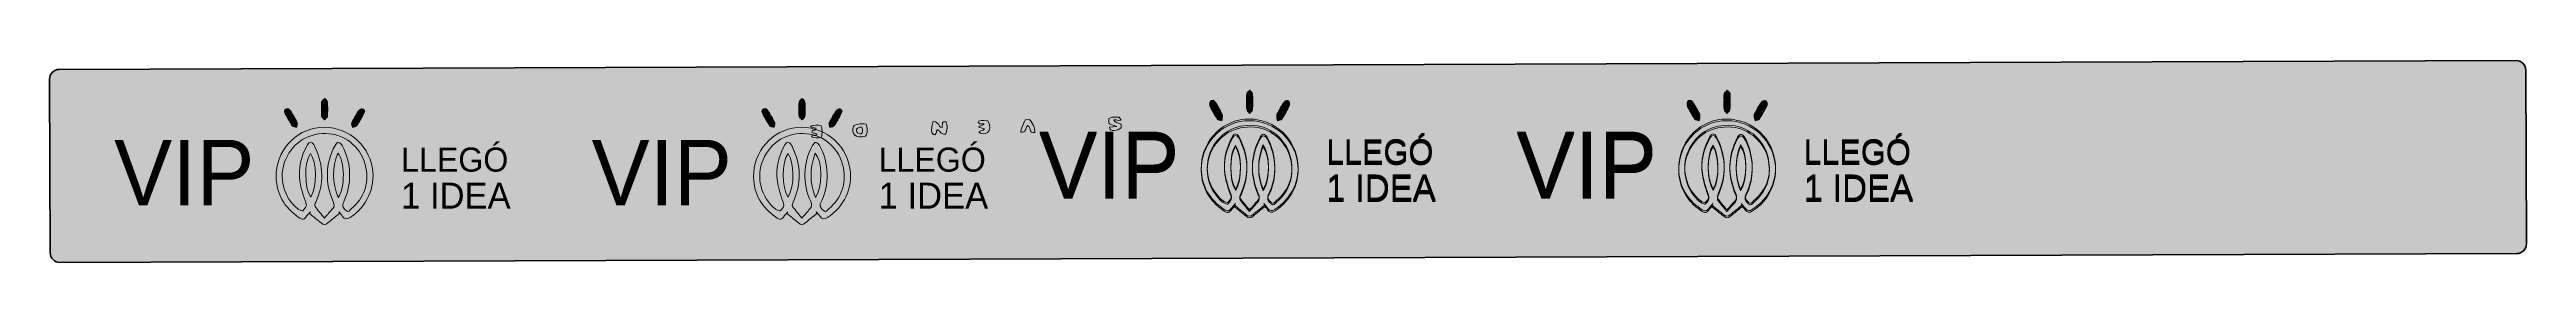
# Model space of a CAD drawing. Header units: millimetres. Extents: x -336 to 268, y -416 to 74.
# Drawn here: x 10.4 to 267.8, y -66.9 to -46 of the extents above; entities that cross this region are included whole.
import ezdxf

# ---------------------------------------------------------------- set-up
doc = ezdxf.new("R2010")
doc.units = ezdxf.units.MM
doc.header["$MEASUREMENT"] = 0
doc.layers.add('Capa 1', color=7, linetype='Continuous', lineweight=0)

msp = doc.modelspace()

# ---------------------------------------------------------------- hatches: boundary and pattern name
at = {"layer": 'Capa 1', "true_color": 0x92784b, "transparency": 33554687}
h = msp.add_hatch(color=35, dxfattribs=at)
h.dxf.hatch_style = 2
edge = h.paths.add_edge_path()
edge.add_spline(control_points=[(11.44, -46.93), (11.44, -46.93), (266.78, -46.01), (266.78, -46.01), (267.33, -46.01), (267.78, -46.45), (267.78, -47), (267.78, -47), (267.85, -65), (267.85, -65), (267.85, -65.55), (267.4, -66.01), (266.85, -66.01), (266.85, -66.01), (11.51, -66.93), (11.51, -66.93), (10.96, -66.93), (10.51, -66.48), (10.51, -65.93), (10.51, -65.93), (10.44, -47.93), (10.44, -47.93), (10.44, -47.38), (10.89, -46.93), (11.44, -46.93)], knot_values=[0, 0, 0, 0, 1, 1, 1, 2, 2, 2, 3, 3, 3, 4, 4, 4, 5, 5, 5, 6, 6, 6, 7, 7, 7, 8, 8, 8, 8], degree=3, periodic=0)
at = {"layer": 'Capa 1', "true_color": 0x000000, "transparency": 33554687}
h = msp.add_hatch(color=18, dxfattribs=at)
h.dxf.hatch_style = 2
edge = h.paths.add_edge_path()
edge.add_spline(control_points=[(35.22, -50.97), (35.29, -51.03), (35.42, -51.1), (35.49, -51.21), (35.73, -51.62), (35.98, -52.02), (36.18, -52.45), (36.24, -52.58), (36.15, -52.77), (36.13, -52.93), (35.97, -52.88), (35.75, -52.88), (35.67, -52.77), (35.39, -52.35), (35.15, -51.91), (34.91, -51.47), (34.78, -51.23), (34.92, -50.98), (35.22, -50.97)], knot_values=[0, 0, 0, 0, 1, 1, 1, 2, 2, 2, 3, 3, 3, 4, 4, 4, 5, 5, 5, 6, 6, 6, 6], degree=3, periodic=0)
h = msp.add_hatch(color=18, dxfattribs=at)
h.dxf.hatch_style = 2
edge = h.paths.add_edge_path()
edge.add_spline(control_points=[(38.7, -51.06), (38.7, -50.81), (38.67, -50.55), (38.72, -50.31), (38.75, -50.17), (38.93, -50.06), (39.04, -49.94), (39.14, -50.06), (39.32, -50.17), (39.32, -50.3), (39.36, -50.8), (39.36, -51.3), (39.32, -51.8), (39.31, -51.93), (39.11, -52.04), (39, -52.16), (38.9, -52.03), (38.75, -51.91), (38.71, -51.76), (38.67, -51.54), (38.7, -51.29), (38.7, -51.06), (38.7, -51.06), (38.7, -51.06), (38.7, -51.06)], knot_values=[0, 0, 0, 0, 1, 1, 1, 2, 2, 2, 3, 3, 3, 4, 4, 4, 5, 5, 5, 6, 6, 6, 7, 7, 7, 8, 8, 8, 8], degree=3, periodic=0)
h = msp.add_hatch(color=18, dxfattribs=at)
h.dxf.hatch_style = 2
edge = h.paths.add_edge_path()
edge.add_spline(control_points=[(43.21, -51.27), (43.15, -51.4), (43.12, -51.49), (43.07, -51.57), (42.85, -51.97), (42.63, -52.38), (42.37, -52.75), (42.3, -52.87), (42.08, -52.88), (41.92, -52.94), (41.9, -52.78), (41.79, -52.59), (41.85, -52.47), (42.07, -52.02), (42.32, -51.58), (42.59, -51.17), (42.66, -51.07), (42.85, -51.01), (42.98, -51.02), (43.07, -51.02), (43.14, -51.19), (43.21, -51.27)], knot_values=[0, 0, 0, 0, 1, 1, 1, 2, 2, 2, 3, 3, 3, 4, 4, 4, 5, 5, 5, 6, 6, 6, 7, 7, 7, 7], degree=3, periodic=0)
h = msp.add_hatch(color=18, dxfattribs=at)
h.dxf.hatch_style = 2
edge = h.paths.add_edge_path()
edge.add_spline(control_points=[(84.84, -50.97), (84.91, -51.03), (85.03, -51.1), (85.1, -51.21), (85.35, -51.62), (85.6, -52.02), (85.8, -52.45), (85.86, -52.58), (85.77, -52.77), (85.74, -52.93), (85.59, -52.88), (85.36, -52.88), (85.29, -52.77), (85.01, -52.35), (84.77, -51.91), (84.53, -51.47), (84.4, -51.23), (84.53, -50.98), (84.84, -50.97)], knot_values=[0, 0, 0, 0, 1, 1, 1, 2, 2, 2, 3, 3, 3, 4, 4, 4, 5, 5, 5, 6, 6, 6, 6], degree=3, periodic=0)
h = msp.add_hatch(color=18, dxfattribs=at)
h.dxf.hatch_style = 2
edge = h.paths.add_edge_path()
edge.add_spline(control_points=[(88.32, -51.06), (88.32, -50.81), (88.28, -50.55), (88.34, -50.31), (88.37, -50.17), (88.55, -50.06), (88.66, -49.94), (88.76, -50.06), (88.93, -50.17), (88.94, -50.3), (88.97, -50.8), (88.98, -51.3), (88.94, -51.8), (88.93, -51.93), (88.73, -52.04), (88.62, -52.16), (88.52, -52.03), (88.36, -51.91), (88.33, -51.76), (88.28, -51.54), (88.32, -51.29), (88.32, -51.06), (88.32, -51.06), (88.32, -51.06), (88.32, -51.06)], knot_values=[0, 0, 0, 0, 1, 1, 1, 2, 2, 2, 3, 3, 3, 4, 4, 4, 5, 5, 5, 6, 6, 6, 7, 7, 7, 8, 8, 8, 8], degree=3, periodic=0)
h = msp.add_hatch(color=18, dxfattribs=at)
h.dxf.hatch_style = 2
edge = h.paths.add_edge_path()
edge.add_spline(control_points=[(92.82, -51.27), (92.77, -51.4), (92.74, -51.49), (92.69, -51.57), (92.46, -51.97), (92.25, -52.38), (91.99, -52.75), (91.91, -52.87), (91.7, -52.88), (91.54, -52.94), (91.51, -52.78), (91.41, -52.59), (91.47, -52.47), (91.69, -52.02), (91.94, -51.58), (92.21, -51.17), (92.28, -51.07), (92.47, -51.01), (92.6, -51.02), (92.68, -51.02), (92.75, -51.19), (92.82, -51.27)], knot_values=[0, 0, 0, 0, 1, 1, 1, 2, 2, 2, 3, 3, 3, 4, 4, 4, 5, 5, 5, 6, 6, 6, 7, 7, 7, 7], degree=3, periodic=0)
h = msp.add_hatch(color=18, dxfattribs=at)
h.dxf.hatch_style = 2
edge = h.paths.add_edge_path()
edge.add_spline(control_points=[(131.36, -50.11), (131.42, -50.17), (131.55, -50.25), (131.62, -50.36), (131.87, -50.76), (132.11, -51.17), (132.32, -51.6), (132.38, -51.72), (132.28, -51.92), (132.26, -52.08), (132.1, -52.03), (131.88, -52.02), (131.81, -51.91), (131.53, -51.5), (131.28, -51.06), (131.05, -50.62), (130.92, -50.37), (131.05, -50.12), (131.36, -50.11)], knot_values=[0, 0, 0, 0, 1, 1, 1, 2, 2, 2, 3, 3, 3, 4, 4, 4, 5, 5, 5, 6, 6, 6, 6], degree=3, periodic=0)
h = msp.add_hatch(color=18, dxfattribs=at)
h.dxf.hatch_style = 2
edge = h.paths.add_edge_path()
edge.add_spline(control_points=[(131.36, -50.28), (131.42, -50.34), (131.55, -50.42), (131.62, -50.53), (131.87, -50.93), (132.11, -51.34), (132.32, -51.77), (132.38, -51.89), (132.28, -52.09), (132.26, -52.25), (132.1, -52.2), (131.88, -52.19), (131.81, -52.08), (131.53, -51.67), (131.28, -51.23), (131.05, -50.79), (130.92, -50.54), (131.05, -50.29), (131.36, -50.28)], knot_values=[0, 0, 0, 0, 1, 1, 1, 2, 2, 2, 3, 3, 3, 4, 4, 4, 5, 5, 5, 6, 6, 6, 6], degree=3, periodic=0)
h = msp.add_hatch(color=18, dxfattribs=at)
h.dxf.hatch_style = 2
edge = h.paths.add_edge_path()
edge.add_spline(control_points=[(134.84, -50.2), (134.84, -49.95), (134.8, -49.69), (134.85, -49.45), (134.88, -49.31), (135.06, -49.21), (135.17, -49.09), (135.27, -49.2), (135.45, -49.32), (135.46, -49.45), (135.49, -49.94), (135.49, -50.45), (135.46, -50.94), (135.45, -51.07), (135.25, -51.19), (135.14, -51.31), (135.04, -51.18), (134.88, -51.06), (134.85, -50.91), (134.8, -50.68), (134.84, -50.44), (134.84, -50.2), (134.84, -50.2), (134.84, -50.2), (134.84, -50.2)], knot_values=[0, 0, 0, 0, 1, 1, 1, 2, 2, 2, 3, 3, 3, 4, 4, 4, 5, 5, 5, 6, 6, 6, 7, 7, 7, 8, 8, 8, 8], degree=3, periodic=0)
h = msp.add_hatch(color=18, dxfattribs=at)
h.dxf.hatch_style = 2
edge = h.paths.add_edge_path()
edge.add_spline(control_points=[(134.84, -50.37), (134.84, -50.12), (134.8, -49.86), (134.85, -49.62), (134.88, -49.48), (135.06, -49.38), (135.17, -49.25), (135.27, -49.37), (135.45, -49.49), (135.46, -49.61), (135.49, -50.11), (135.49, -50.61), (135.46, -51.11), (135.45, -51.24), (135.25, -51.36), (135.14, -51.48), (135.04, -51.34), (134.88, -51.22), (134.85, -51.08), (134.8, -50.85), (134.84, -50.61), (134.84, -50.37), (134.84, -50.37), (134.84, -50.37), (134.84, -50.37)], knot_values=[0, 0, 0, 0, 1, 1, 1, 2, 2, 2, 3, 3, 3, 4, 4, 4, 5, 5, 5, 6, 6, 6, 7, 7, 7, 8, 8, 8, 8], degree=3, periodic=0)
h = msp.add_hatch(color=18, dxfattribs=at)
h.dxf.hatch_style = 2
edge = h.paths.add_edge_path()
edge.add_spline(control_points=[(139.34, -50.42), (139.28, -50.55), (139.25, -50.63), (139.21, -50.71), (138.98, -51.11), (138.77, -51.52), (138.51, -51.9), (138.43, -52.01), (138.21, -52.03), (138.06, -52.09), (138.03, -51.93), (137.93, -51.73), (137.99, -51.61), (138.2, -51.16), (138.46, -50.73), (138.73, -50.31), (138.79, -50.21), (138.99, -50.15), (139.12, -50.16), (139.2, -50.17), (139.27, -50.33), (139.34, -50.42)], knot_values=[0, 0, 0, 0, 1, 1, 1, 2, 2, 2, 3, 3, 3, 4, 4, 4, 5, 5, 5, 6, 6, 6, 7, 7, 7, 7], degree=3, periodic=0)
h = msp.add_hatch(color=18, dxfattribs=at)
h.dxf.hatch_style = 2
edge = h.paths.add_edge_path()
edge.add_spline(control_points=[(139.34, -50.59), (139.28, -50.72), (139.25, -50.8), (139.21, -50.88), (138.98, -51.28), (138.77, -51.69), (138.51, -52.07), (138.43, -52.18), (138.21, -52.2), (138.06, -52.25), (138.03, -52.09), (137.93, -51.9), (137.99, -51.78), (138.2, -51.33), (138.46, -50.9), (138.73, -50.48), (138.79, -50.38), (138.99, -50.32), (139.12, -50.33), (139.2, -50.34), (139.27, -50.5), (139.34, -50.59)], knot_values=[0, 0, 0, 0, 1, 1, 1, 2, 2, 2, 3, 3, 3, 4, 4, 4, 5, 5, 5, 6, 6, 6, 7, 7, 7, 7], degree=3, periodic=0)
h = msp.add_hatch(color=18, dxfattribs=at)
h.dxf.hatch_style = 2
edge = h.paths.add_edge_path()
edge.add_spline(control_points=[(180.97, -50.11), (181.04, -50.17), (181.17, -50.25), (181.24, -50.36), (181.49, -50.76), (181.73, -51.17), (181.94, -51.6), (181.99, -51.72), (181.9, -51.92), (181.88, -52.08), (181.72, -52.03), (181.5, -52.02), (181.42, -51.91), (181.14, -51.5), (180.9, -51.06), (180.67, -50.62), (180.54, -50.37), (180.67, -50.12), (180.97, -50.11)], knot_values=[0, 0, 0, 0, 1, 1, 1, 2, 2, 2, 3, 3, 3, 4, 4, 4, 5, 5, 5, 6, 6, 6, 6], degree=3, periodic=0)
h = msp.add_hatch(color=18, dxfattribs=at)
h.dxf.hatch_style = 2
edge = h.paths.add_edge_path()
edge.add_spline(control_points=[(180.97, -50.28), (181.04, -50.34), (181.17, -50.42), (181.24, -50.53), (181.49, -50.93), (181.73, -51.34), (181.94, -51.77), (181.99, -51.89), (181.9, -52.09), (181.88, -52.25), (181.72, -52.2), (181.5, -52.19), (181.42, -52.08), (181.14, -51.67), (180.9, -51.23), (180.67, -50.79), (180.54, -50.54), (180.67, -50.29), (180.97, -50.28)], knot_values=[0, 0, 0, 0, 1, 1, 1, 2, 2, 2, 3, 3, 3, 4, 4, 4, 5, 5, 5, 6, 6, 6, 6], degree=3, periodic=0)
h = msp.add_hatch(color=18, dxfattribs=at)
h.dxf.hatch_style = 2
edge = h.paths.add_edge_path()
edge.add_spline(control_points=[(184.46, -50.2), (184.46, -49.95), (184.42, -49.69), (184.47, -49.45), (184.5, -49.31), (184.68, -49.21), (184.79, -49.09), (184.89, -49.2), (185.07, -49.32), (185.08, -49.45), (185.11, -49.94), (185.11, -50.45), (185.07, -50.94), (185.06, -51.07), (184.87, -51.19), (184.75, -51.31), (184.65, -51.18), (184.5, -51.06), (184.47, -50.91), (184.42, -50.68), (184.45, -50.44), (184.45, -50.2), (184.45, -50.2), (184.46, -50.2), (184.46, -50.2)], knot_values=[0, 0, 0, 0, 1, 1, 1, 2, 2, 2, 3, 3, 3, 4, 4, 4, 5, 5, 5, 6, 6, 6, 7, 7, 7, 8, 8, 8, 8], degree=3, periodic=0)
h = msp.add_hatch(color=18, dxfattribs=at)
h.dxf.hatch_style = 2
edge = h.paths.add_edge_path()
edge.add_spline(control_points=[(184.46, -50.37), (184.46, -50.12), (184.42, -49.86), (184.47, -49.62), (184.5, -49.48), (184.68, -49.38), (184.79, -49.25), (184.89, -49.37), (185.07, -49.49), (185.08, -49.61), (185.11, -50.11), (185.11, -50.61), (185.07, -51.11), (185.06, -51.24), (184.87, -51.36), (184.75, -51.48), (184.65, -51.34), (184.5, -51.22), (184.47, -51.08), (184.42, -50.85), (184.45, -50.61), (184.45, -50.37), (184.45, -50.37), (184.46, -50.37), (184.46, -50.37)], knot_values=[0, 0, 0, 0, 1, 1, 1, 2, 2, 2, 3, 3, 3, 4, 4, 4, 5, 5, 5, 6, 6, 6, 7, 7, 7, 8, 8, 8, 8], degree=3, periodic=0)
h = msp.add_hatch(color=18, dxfattribs=at)
h.dxf.hatch_style = 2
edge = h.paths.add_edge_path()
edge.add_spline(control_points=[(188.96, -50.42), (188.9, -50.55), (188.87, -50.63), (188.83, -50.71), (188.6, -51.11), (188.39, -51.52), (188.13, -51.9), (188.05, -52.01), (187.83, -52.03), (187.68, -52.09), (187.65, -51.93), (187.55, -51.73), (187.6, -51.61), (187.82, -51.16), (188.07, -50.73), (188.35, -50.31), (188.41, -50.21), (188.61, -50.15), (188.74, -50.16), (188.82, -50.17), (188.89, -50.33), (188.96, -50.42)], knot_values=[0, 0, 0, 0, 1, 1, 1, 2, 2, 2, 3, 3, 3, 4, 4, 4, 5, 5, 5, 6, 6, 6, 7, 7, 7, 7], degree=3, periodic=0)
h = msp.add_hatch(color=18, dxfattribs=at)
h.dxf.hatch_style = 2
edge = h.paths.add_edge_path()
edge.add_spline(control_points=[(188.96, -50.59), (188.9, -50.72), (188.87, -50.8), (188.83, -50.88), (188.6, -51.28), (188.39, -51.69), (188.13, -52.07), (188.05, -52.18), (187.83, -52.2), (187.68, -52.25), (187.65, -52.09), (187.55, -51.9), (187.6, -51.78), (187.82, -51.33), (188.07, -50.9), (188.35, -50.48), (188.41, -50.38), (188.61, -50.32), (188.74, -50.33), (188.82, -50.34), (188.89, -50.5), (188.96, -50.59)], knot_values=[0, 0, 0, 0, 1, 1, 1, 2, 2, 2, 3, 3, 3, 4, 4, 4, 5, 5, 5, 6, 6, 6, 7, 7, 7, 7], degree=3, periodic=0)
h = msp.add_hatch(color=18, dxfattribs=at)
h.dxf.hatch_style = 2
edge = h.paths.add_edge_path()
edge.add_spline(control_points=[(37.58, -60.17), (38.28, -59.02), (38.21, -56.5), (37.57, -55.65), (36.89, -56.52), (36.89, -59.16), (37.58, -60.17)], knot_values=[0, 0, 0, 0, 1, 1, 1, 2, 2, 2, 2], degree=3, periodic=0)
edge = h.paths.add_edge_path()
edge.add_spline(control_points=[(40.43, -60.21), (41.19, -59.15), (41.14, -56.38), (40.4, -55.61), (39.81, -57.14), (39.8, -58.64), (40.43, -60.21)], knot_values=[0, 0, 0, 0, 1, 1, 1, 2, 2, 2, 2], degree=3, periodic=0)
edge = h.paths.add_edge_path()
edge.add_spline(control_points=[(39.01, -62.34), (39.33, -61.97), (39.58, -61.67), (39.85, -61.38), (40.06, -61.15), (40.06, -60.93), (39.93, -60.63), (39.05, -58.67), (39.1, -56.72), (40.11, -54.81), (40.18, -54.67), (40.35, -54.48), (40.45, -54.49), (40.6, -54.51), (40.77, -54.67), (40.85, -54.82), (41.35, -55.73), (41.61, -56.72), (41.63, -57.77), (41.66, -58.8), (41.45, -59.79), (40.98, -60.71), (40.77, -61.13), (41.05, -61.34), (41.26, -61.56), (41.49, -61.8), (41.66, -61.49), (41.8, -61.37), (43.12, -60.25), (43.64, -58.81), (43.32, -57.12), (42.96, -55.2), (41.37, -53.76), (39.5, -53.59), (37.49, -53.42), (35.79, -54.4), (34.97, -56.28), (34.19, -58.04), (34.75, -60.23), (36.28, -61.41), (36.41, -61.51), (36.72, -61.62), (36.76, -61.57), (36.95, -61.35), (37.24, -61.18), (37.09, -60.77), (36.83, -60.04), (36.57, -59.29), (36.46, -58.53), (36.26, -57.19), (36.58, -55.91), (37.24, -54.73), (37.44, -54.38), (37.68, -54.38), (37.9, -54.72), (37.95, -54.79), (37.98, -54.88), (38.02, -54.96), (38.94, -56.86), (38.97, -58.77), (38.1, -60.69), (38.04, -60.82), (37.98, -61.03), (38.04, -61.12), (38.32, -61.53), (38.65, -61.9), (39.01, -62.34)], knot_values=[0, 0, 0, 0, 1, 1, 1, 2, 2, 2, 3, 3, 3, 4, 4, 4, 5, 5, 5, 6, 6, 6, 7, 7, 7, 8, 8, 8, 9, 9, 9, 10, 10, 10, 11, 11, 11, 12, 12, 12, 13, 13, 13, 14, 14, 14, 15, 15, 15, 16, 16, 16, 17, 17, 17, 18, 18, 18, 19, 19, 19, 20, 20, 20, 21, 21, 21, 22, 22, 22, 22], degree=3, periodic=0)
edge = h.paths.add_edge_path()
edge.add_spline(control_points=[(40.58, -61.84), (40.18, -62.17), (39.76, -62.49), (39.36, -62.84), (39.11, -63.06), (38.91, -63.04), (38.67, -62.84), (38.27, -62.5), (37.85, -62.18), (37.44, -61.85), (37.48, -61.79), (37.51, -61.73), (37.55, -61.67), (37.44, -61.81), (37.32, -61.94), (37.21, -62.08), (36.86, -62.51), (36.75, -62.54), (36.29, -62.22), (34.85, -61.23), (34.05, -59.87), (33.99, -58.11), (33.91, -55.47), (35.93, -53.18), (38.52, -52.95), (41.19, -52.71), (43.58, -54.55), (44, -57.19), (44.32, -59.18), (43.38, -61.2), (41.67, -62.28), (41.34, -62.48), (41.12, -62.46), (40.9, -62.16), (40.77, -61.99), (40.63, -61.84), (40.5, -61.68), (40.53, -61.73), (40.56, -61.79), (40.58, -61.84)], knot_values=[0, 0, 0, 0, 1, 1, 1, 2, 2, 2, 3, 3, 3, 4, 4, 4, 5, 5, 5, 6, 6, 6, 7, 7, 7, 8, 8, 8, 9, 9, 9, 10, 10, 10, 11, 11, 11, 12, 12, 12, 13, 13, 13, 13], degree=3, periodic=0)
h = msp.add_hatch(color=18, dxfattribs=at)
h.dxf.hatch_style = 2
edge = h.paths.add_edge_path()
edge.add_spline(control_points=[(87.2, -60.17), (87.89, -59.02), (87.83, -56.5), (87.19, -55.65), (86.51, -56.52), (86.51, -59.16), (87.2, -60.17)], knot_values=[0, 0, 0, 0, 1, 1, 1, 2, 2, 2, 2], degree=3, periodic=0)
edge = h.paths.add_edge_path()
edge.add_spline(control_points=[(90.04, -60.21), (90.8, -59.15), (90.76, -56.38), (90.02, -55.61), (89.43, -57.14), (89.42, -58.64), (90.04, -60.21)], knot_values=[0, 0, 0, 0, 1, 1, 1, 2, 2, 2, 2], degree=3, periodic=0)
edge = h.paths.add_edge_path()
edge.add_spline(control_points=[(88.62, -62.34), (88.95, -61.97), (89.2, -61.67), (89.46, -61.38), (89.68, -61.15), (89.68, -60.93), (89.54, -60.63), (88.67, -58.67), (88.72, -56.72), (89.72, -54.81), (89.8, -54.67), (89.97, -54.48), (90.07, -54.49), (90.22, -54.51), (90.39, -54.67), (90.46, -54.82), (90.97, -55.73), (91.23, -56.72), (91.25, -57.77), (91.27, -58.8), (91.07, -59.79), (90.6, -60.71), (90.38, -61.13), (90.67, -61.34), (90.88, -61.56), (91.11, -61.8), (91.28, -61.49), (91.42, -61.37), (92.74, -60.25), (93.26, -58.81), (92.94, -57.12), (92.58, -55.2), (90.99, -53.76), (89.12, -53.59), (87.11, -53.42), (85.41, -54.4), (84.59, -56.28), (83.81, -58.04), (84.37, -60.23), (85.9, -61.41), (86.03, -61.51), (86.33, -61.62), (86.38, -61.57), (86.57, -61.35), (86.86, -61.18), (86.71, -60.77), (86.45, -60.04), (86.19, -59.29), (86.08, -58.53), (85.88, -57.19), (86.2, -55.91), (86.86, -54.73), (87.06, -54.38), (87.3, -54.38), (87.51, -54.72), (87.56, -54.79), (87.6, -54.88), (87.64, -54.96), (88.56, -56.86), (88.59, -58.77), (87.72, -60.69), (87.66, -60.82), (87.59, -61.03), (87.66, -61.12), (87.94, -61.53), (88.27, -61.9), (88.62, -62.34)], knot_values=[0, 0, 0, 0, 1, 1, 1, 2, 2, 2, 3, 3, 3, 4, 4, 4, 5, 5, 5, 6, 6, 6, 7, 7, 7, 8, 8, 8, 9, 9, 9, 10, 10, 10, 11, 11, 11, 12, 12, 12, 13, 13, 13, 14, 14, 14, 15, 15, 15, 16, 16, 16, 17, 17, 17, 18, 18, 18, 19, 19, 19, 20, 20, 20, 21, 21, 21, 22, 22, 22, 22], degree=3, periodic=0)
edge = h.paths.add_edge_path()
edge.add_spline(control_points=[(90.2, -61.84), (89.79, -62.17), (89.37, -62.49), (88.98, -62.84), (88.73, -63.06), (88.53, -63.04), (88.29, -62.84), (87.89, -62.5), (87.47, -62.18), (87.05, -61.85), (87.09, -61.79), (87.13, -61.73), (87.17, -61.67), (87.06, -61.81), (86.94, -61.94), (86.82, -62.08), (86.47, -62.51), (86.37, -62.54), (85.91, -62.22), (84.46, -61.23), (83.66, -59.87), (83.61, -58.11), (83.53, -55.47), (85.55, -53.18), (88.13, -52.95), (90.81, -52.71), (93.19, -54.55), (93.62, -57.19), (93.94, -59.18), (93, -61.2), (91.28, -62.28), (90.96, -62.48), (90.73, -62.46), (90.51, -62.16), (90.39, -61.99), (90.25, -61.84), (90.12, -61.68), (90.14, -61.73), (90.17, -61.79), (90.2, -61.84)], knot_values=[0, 0, 0, 0, 1, 1, 1, 2, 2, 2, 3, 3, 3, 4, 4, 4, 5, 5, 5, 6, 6, 6, 7, 7, 7, 8, 8, 8, 9, 9, 9, 10, 10, 10, 11, 11, 11, 12, 12, 12, 13, 13, 13, 13], degree=3, periodic=0)
h = msp.add_hatch(color=18, dxfattribs=at)
h.dxf.hatch_style = 2
edge = h.paths.add_edge_path()
edge.add_spline(control_points=[(133.71, -59.32), (134.41, -58.16), (134.34, -55.65), (133.7, -54.79), (133.03, -55.66), (133.02, -58.3), (133.71, -59.32)], knot_values=[0, 0, 0, 0, 1, 1, 1, 2, 2, 2, 2], degree=3, periodic=0)
edge = h.paths.add_edge_path()
edge.add_spline(control_points=[(136.56, -59.35), (137.32, -58.3), (137.27, -55.53), (136.54, -54.76), (135.95, -56.29), (135.94, -57.79), (136.56, -59.35)], knot_values=[0, 0, 0, 0, 1, 1, 1, 2, 2, 2, 2], degree=3, periodic=0)
edge = h.paths.add_edge_path()
edge.add_spline(control_points=[(135.14, -61.48), (135.46, -61.12), (135.72, -60.82), (135.98, -60.53), (136.19, -60.29), (136.19, -60.07), (136.06, -59.78), (135.19, -57.81), (135.24, -55.87), (136.24, -53.96), (136.31, -53.82), (136.48, -53.63), (136.59, -53.64), (136.73, -53.65), (136.9, -53.82), (136.98, -53.96), (137.48, -54.88), (137.75, -55.87), (137.77, -56.91), (137.79, -57.94), (137.59, -58.94), (137.11, -59.86), (136.9, -60.27), (137.18, -60.48), (137.39, -60.7), (137.63, -60.95), (137.79, -60.64), (137.94, -60.52), (139.26, -59.4), (139.77, -57.96), (139.46, -56.27), (139.1, -54.34), (137.51, -52.9), (135.64, -52.74), (133.63, -52.57), (131.93, -53.55), (131.1, -55.42), (130.32, -57.19), (130.89, -59.37), (132.42, -60.56), (132.55, -60.66), (132.85, -60.76), (132.89, -60.71), (133.08, -60.5), (133.37, -60.32), (133.23, -59.91), (132.97, -59.18), (132.7, -58.44), (132.59, -57.68), (132.4, -56.34), (132.71, -55.06), (133.38, -53.87), (133.57, -53.52), (133.82, -53.53), (134.03, -53.86), (134.08, -53.94), (134.12, -54.03), (134.16, -54.11), (135.08, -56), (135.1, -57.91), (134.23, -59.83), (134.17, -59.96), (134.11, -60.18), (134.17, -60.27), (134.46, -60.67), (134.78, -61.05), (135.14, -61.48)], knot_values=[0, 0, 0, 0, 1, 1, 1, 2, 2, 2, 3, 3, 3, 4, 4, 4, 5, 5, 5, 6, 6, 6, 7, 7, 7, 8, 8, 8, 9, 9, 9, 10, 10, 10, 11, 11, 11, 12, 12, 12, 13, 13, 13, 14, 14, 14, 15, 15, 15, 16, 16, 16, 17, 17, 17, 18, 18, 18, 19, 19, 19, 20, 20, 20, 21, 21, 21, 22, 22, 22, 22], degree=3, periodic=0)
edge = h.paths.add_edge_path()
edge.add_spline(control_points=[(136.72, -60.98), (136.31, -61.32), (135.89, -61.64), (135.49, -61.99), (135.24, -62.21), (135.05, -62.19), (134.81, -61.98), (134.4, -61.64), (133.98, -61.32), (133.57, -60.99), (133.61, -60.93), (133.65, -60.87), (133.69, -60.81), (133.57, -60.95), (133.45, -61.09), (133.34, -61.23), (132.99, -61.66), (132.89, -61.68), (132.42, -61.37), (130.98, -60.38), (130.18, -59.02), (130.13, -57.26), (130.05, -54.62), (132.07, -52.32), (134.65, -52.09), (137.33, -51.86), (139.71, -53.7), (140.13, -56.33), (140.46, -58.32), (139.52, -60.35), (137.8, -61.42), (137.47, -61.63), (137.25, -61.61), (137.03, -61.31), (136.91, -61.14), (136.76, -60.98), (136.63, -60.82), (136.66, -60.88), (136.69, -60.93), (136.72, -60.98)], knot_values=[0, 0, 0, 0, 1, 1, 1, 2, 2, 2, 3, 3, 3, 4, 4, 4, 5, 5, 5, 6, 6, 6, 7, 7, 7, 8, 8, 8, 9, 9, 9, 10, 10, 10, 11, 11, 11, 12, 12, 12, 13, 13, 13, 13], degree=3, periodic=0)
h = msp.add_hatch(color=18, dxfattribs=at)
h.dxf.hatch_style = 2
edge = h.paths.add_edge_path()
edge.add_spline(control_points=[(133.71, -59.49), (134.41, -58.33), (134.34, -55.82), (133.7, -54.96), (133.03, -55.83), (133.02, -58.47), (133.71, -59.49)], knot_values=[0, 0, 0, 0, 1, 1, 1, 2, 2, 2, 2], degree=3, periodic=0)
edge = h.paths.add_edge_path()
edge.add_spline(control_points=[(136.56, -59.52), (137.32, -58.47), (137.27, -55.69), (136.54, -54.93), (135.95, -56.46), (135.94, -57.96), (136.56, -59.52)], knot_values=[0, 0, 0, 0, 1, 1, 1, 2, 2, 2, 2], degree=3, periodic=0)
edge = h.paths.add_edge_path()
edge.add_spline(control_points=[(135.14, -61.65), (135.46, -61.28), (135.72, -60.99), (135.98, -60.7), (136.19, -60.46), (136.19, -60.24), (136.06, -59.95), (135.19, -57.98), (135.24, -56.03), (136.24, -54.12), (136.31, -53.99), (136.48, -53.8), (136.59, -53.81), (136.73, -53.82), (136.9, -53.99), (136.98, -54.13), (137.48, -55.05), (137.75, -56.04), (137.77, -57.08), (137.79, -58.11), (137.59, -59.11), (137.11, -60.02), (136.9, -60.44), (137.18, -60.65), (137.39, -60.87), (137.63, -61.12), (137.79, -60.81), (137.94, -60.69), (139.26, -59.56), (139.77, -58.13), (139.46, -56.44), (139.1, -54.51), (137.51, -53.07), (135.64, -52.91), (133.63, -52.73), (131.93, -53.72), (131.1, -55.59), (130.32, -57.36), (130.89, -59.54), (132.42, -60.73), (132.55, -60.83), (132.85, -60.93), (132.89, -60.88), (133.08, -60.66), (133.37, -60.49), (133.23, -60.08), (132.97, -59.35), (132.7, -58.61), (132.59, -57.85), (132.4, -56.5), (132.71, -55.23), (133.38, -54.04), (133.57, -53.69), (133.82, -53.7), (134.03, -54.03), (134.08, -54.11), (134.12, -54.19), (134.16, -54.28), (135.08, -56.17), (135.1, -58.08), (134.23, -60), (134.17, -60.13), (134.11, -60.35), (134.17, -60.44), (134.46, -60.84), (134.78, -61.21), (135.14, -61.65)], knot_values=[0, 0, 0, 0, 1, 1, 1, 2, 2, 2, 3, 3, 3, 4, 4, 4, 5, 5, 5, 6, 6, 6, 7, 7, 7, 8, 8, 8, 9, 9, 9, 10, 10, 10, 11, 11, 11, 12, 12, 12, 13, 13, 13, 14, 14, 14, 15, 15, 15, 16, 16, 16, 17, 17, 17, 18, 18, 18, 19, 19, 19, 20, 20, 20, 21, 21, 21, 22, 22, 22, 22], degree=3, periodic=0)
edge = h.paths.add_edge_path()
edge.add_spline(control_points=[(136.72, -61.15), (136.31, -61.49), (135.89, -61.81), (135.49, -62.16), (135.24, -62.38), (135.05, -62.35), (134.81, -62.15), (134.4, -61.81), (133.98, -61.49), (133.57, -61.16), (133.61, -61.1), (133.65, -61.04), (133.69, -60.98), (133.57, -61.12), (133.45, -61.26), (133.34, -61.39), (132.99, -61.82), (132.89, -61.85), (132.42, -61.54), (130.98, -60.55), (130.18, -59.19), (130.13, -57.43), (130.05, -54.78), (132.07, -52.49), (134.65, -52.26), (137.33, -52.03), (139.71, -53.87), (140.13, -56.5), (140.46, -58.49), (139.52, -60.51), (137.8, -61.59), (137.47, -61.8), (137.25, -61.77), (137.03, -61.47), (136.91, -61.31), (136.76, -61.15), (136.63, -60.99), (136.66, -61.04), (136.69, -61.1), (136.72, -61.15)], knot_values=[0, 0, 0, 0, 1, 1, 1, 2, 2, 2, 3, 3, 3, 4, 4, 4, 5, 5, 5, 6, 6, 6, 7, 7, 7, 8, 8, 8, 9, 9, 9, 10, 10, 10, 11, 11, 11, 12, 12, 12, 13, 13, 13, 13], degree=3, periodic=0)
h = msp.add_hatch(color=18, dxfattribs=at)
h.dxf.hatch_style = 2
edge = h.paths.add_edge_path()
edge.add_spline(control_points=[(183.33, -59.32), (184.03, -58.16), (183.96, -55.65), (183.32, -54.79), (182.65, -55.66), (182.64, -58.3), (183.33, -59.32)], knot_values=[0, 0, 0, 0, 1, 1, 1, 2, 2, 2, 2], degree=3, periodic=0)
edge = h.paths.add_edge_path()
edge.add_spline(control_points=[(186.18, -59.35), (186.94, -58.3), (186.89, -55.53), (186.16, -54.76), (185.57, -56.29), (185.55, -57.79), (186.18, -59.35)], knot_values=[0, 0, 0, 0, 1, 1, 1, 2, 2, 2, 2], degree=3, periodic=0)
edge = h.paths.add_edge_path()
edge.add_spline(control_points=[(184.76, -61.48), (185.08, -61.12), (185.33, -60.82), (185.6, -60.53), (185.81, -60.29), (185.81, -60.07), (185.68, -59.78), (184.81, -57.81), (184.85, -55.87), (185.86, -53.96), (185.93, -53.82), (186.1, -53.63), (186.21, -53.64), (186.35, -53.65), (186.52, -53.82), (186.6, -53.96), (187.1, -54.88), (187.36, -55.87), (187.39, -56.91), (187.41, -57.94), (187.2, -58.94), (186.73, -59.86), (186.52, -60.27), (186.8, -60.48), (187.01, -60.7), (187.25, -60.95), (187.41, -60.64), (187.56, -60.52), (188.88, -59.4), (189.39, -57.96), (189.08, -56.27), (188.72, -54.34), (187.12, -52.9), (185.25, -52.74), (183.24, -52.57), (181.55, -53.55), (180.72, -55.42), (179.94, -57.19), (180.51, -59.37), (182.04, -60.56), (182.17, -60.66), (182.47, -60.76), (182.51, -60.71), (182.7, -60.5), (182.99, -60.32), (182.84, -59.91), (182.59, -59.18), (182.32, -58.44), (182.21, -57.68), (182.02, -56.34), (182.33, -55.06), (182.99, -53.87), (183.19, -53.52), (183.44, -53.53), (183.65, -53.86), (183.7, -53.94), (183.74, -54.03), (183.78, -54.11), (184.7, -56), (184.72, -57.91), (183.85, -59.83), (183.79, -59.96), (183.73, -60.18), (183.79, -60.27), (184.07, -60.67), (184.4, -61.05), (184.76, -61.48)], knot_values=[0, 0, 0, 0, 1, 1, 1, 2, 2, 2, 3, 3, 3, 4, 4, 4, 5, 5, 5, 6, 6, 6, 7, 7, 7, 8, 8, 8, 9, 9, 9, 10, 10, 10, 11, 11, 11, 12, 12, 12, 13, 13, 13, 14, 14, 14, 15, 15, 15, 16, 16, 16, 17, 17, 17, 18, 18, 18, 19, 19, 19, 20, 20, 20, 21, 21, 21, 22, 22, 22, 22], degree=3, periodic=0)
edge = h.paths.add_edge_path()
edge.add_spline(control_points=[(186.34, -60.98), (185.93, -61.32), (185.51, -61.64), (185.11, -61.99), (184.86, -62.21), (184.67, -62.19), (184.42, -61.98), (184.02, -61.64), (183.6, -61.32), (183.19, -60.99), (183.23, -60.93), (183.27, -60.87), (183.31, -60.81), (183.19, -60.95), (183.07, -61.09), (182.96, -61.23), (182.61, -61.66), (182.5, -61.68), (182.04, -61.37), (180.6, -60.38), (179.8, -59.02), (179.75, -57.26), (179.67, -54.62), (181.69, -52.32), (184.27, -52.09), (186.94, -51.86), (189.33, -53.7), (189.75, -56.33), (190.07, -58.32), (189.14, -60.35), (187.42, -61.42), (187.09, -61.63), (186.87, -61.61), (186.65, -61.31), (186.52, -61.14), (186.38, -60.98), (186.25, -60.82), (186.28, -60.88), (186.31, -60.93), (186.34, -60.98)], knot_values=[0, 0, 0, 0, 1, 1, 1, 2, 2, 2, 3, 3, 3, 4, 4, 4, 5, 5, 5, 6, 6, 6, 7, 7, 7, 8, 8, 8, 9, 9, 9, 10, 10, 10, 11, 11, 11, 12, 12, 12, 13, 13, 13, 13], degree=3, periodic=0)
h = msp.add_hatch(color=18, dxfattribs=at)
h.dxf.hatch_style = 2
edge = h.paths.add_edge_path()
edge.add_spline(control_points=[(183.33, -59.49), (184.03, -58.33), (183.96, -55.82), (183.32, -54.96), (182.65, -55.83), (182.64, -58.47), (183.33, -59.49)], knot_values=[0, 0, 0, 0, 1, 1, 1, 2, 2, 2, 2], degree=3, periodic=0)
edge = h.paths.add_edge_path()
edge.add_spline(control_points=[(186.18, -59.52), (186.94, -58.47), (186.89, -55.69), (186.16, -54.93), (185.57, -56.46), (185.55, -57.96), (186.18, -59.52)], knot_values=[0, 0, 0, 0, 1, 1, 1, 2, 2, 2, 2], degree=3, periodic=0)
edge = h.paths.add_edge_path()
edge.add_spline(control_points=[(184.76, -61.65), (185.08, -61.28), (185.33, -60.99), (185.6, -60.7), (185.81, -60.46), (185.81, -60.24), (185.68, -59.95), (184.81, -57.98), (184.85, -56.03), (185.86, -54.12), (185.93, -53.99), (186.1, -53.8), (186.21, -53.81), (186.35, -53.82), (186.52, -53.99), (186.6, -54.13), (187.1, -55.05), (187.36, -56.04), (187.39, -57.08), (187.41, -58.11), (187.2, -59.11), (186.73, -60.02), (186.52, -60.44), (186.8, -60.65), (187.01, -60.87), (187.25, -61.12), (187.41, -60.81), (187.56, -60.69), (188.88, -59.56), (189.39, -58.13), (189.08, -56.44), (188.72, -54.51), (187.12, -53.07), (185.25, -52.91), (183.24, -52.73), (181.55, -53.72), (180.72, -55.59), (179.94, -57.36), (180.51, -59.54), (182.04, -60.73), (182.17, -60.83), (182.47, -60.93), (182.51, -60.88), (182.7, -60.66), (182.99, -60.49), (182.84, -60.08), (182.59, -59.35), (182.32, -58.61), (182.21, -57.85), (182.02, -56.5), (182.33, -55.23), (182.99, -54.04), (183.19, -53.69), (183.44, -53.7), (183.65, -54.03), (183.7, -54.11), (183.74, -54.19), (183.78, -54.28), (184.7, -56.17), (184.72, -58.08), (183.85, -60), (183.79, -60.13), (183.73, -60.35), (183.79, -60.44), (184.07, -60.84), (184.4, -61.21), (184.76, -61.65)], knot_values=[0, 0, 0, 0, 1, 1, 1, 2, 2, 2, 3, 3, 3, 4, 4, 4, 5, 5, 5, 6, 6, 6, 7, 7, 7, 8, 8, 8, 9, 9, 9, 10, 10, 10, 11, 11, 11, 12, 12, 12, 13, 13, 13, 14, 14, 14, 15, 15, 15, 16, 16, 16, 17, 17, 17, 18, 18, 18, 19, 19, 19, 20, 20, 20, 21, 21, 21, 22, 22, 22, 22], degree=3, periodic=0)
edge = h.paths.add_edge_path()
edge.add_spline(control_points=[(186.34, -61.15), (185.93, -61.49), (185.51, -61.81), (185.11, -62.16), (184.86, -62.38), (184.67, -62.35), (184.42, -62.15), (184.02, -61.81), (183.6, -61.49), (183.19, -61.16), (183.23, -61.1), (183.27, -61.04), (183.31, -60.98), (183.19, -61.12), (183.07, -61.26), (182.96, -61.39), (182.61, -61.82), (182.5, -61.85), (182.04, -61.54), (180.6, -60.55), (179.8, -59.19), (179.75, -57.43), (179.67, -54.78), (181.69, -52.49), (184.27, -52.26), (186.94, -52.03), (189.33, -53.87), (189.75, -56.5), (190.07, -58.49), (189.14, -60.51), (187.42, -61.59), (187.09, -61.8), (186.87, -61.77), (186.65, -61.47), (186.52, -61.31), (186.38, -61.15), (186.25, -60.99), (186.28, -61.04), (186.31, -61.1), (186.34, -61.15)], knot_values=[0, 0, 0, 0, 1, 1, 1, 2, 2, 2, 3, 3, 3, 4, 4, 4, 5, 5, 5, 6, 6, 6, 7, 7, 7, 8, 8, 8, 9, 9, 9, 10, 10, 10, 11, 11, 11, 12, 12, 12, 13, 13, 13, 13], degree=3, periodic=0)

# ---------------------------------------------------------------- linework, layer by layer
at = {"layer": 'Capa 1', "color": 35, "lineweight": 35, "true_color": 0x92784b}
msp.add_open_spline([(11.44, -46.93), (11.44, -46.93), (266.78, -46.01), (266.78, -46.01), (267.33, -46.01), (267.78, -46.45), (267.78, -47), (267.78, -47), (267.85, -65), (267.85, -65), (267.85, -65.55), (267.4, -66.01), (266.85, -66.01), (266.85, -66.01), (11.51, -66.93), (11.51, -66.93), (10.96, -66.93), (10.51, -66.48), (10.51, -65.93), (10.51, -65.93), (10.44, -47.93), (10.44, -47.93), (10.44, -47.38), (10.89, -46.93), (11.44, -46.93)], degree=3, knots=[0, 0, 0, 0, 1, 1, 1, 2, 2, 2, 3, 3, 3, 4, 4, 4, 5, 5, 5, 6, 6, 6, 7, 7, 7, 8, 8, 8, 8], dxfattribs=at)
at = {"layer": 'Capa 1'}
for points, knots in [([(35.22, -50.97), (35.29, -51.03), (35.42, -51.1), (35.49, -51.21), (35.73, -51.62), (35.98, -52.02), (36.18, -52.45), (36.24, -52.58), (36.15, -52.77), (36.13, -52.93), (35.97, -52.88), (35.75, -52.88), (35.67, -52.77), (35.39, -52.35), (35.15, -51.91), (34.91, -51.47), (34.78, -51.23), (34.92, -50.98), (35.22, -50.97)], [0, 0, 0, 0, 1, 1, 1, 2, 2, 2, 3, 3, 3, 4, 4, 4, 5, 5, 5, 6, 6, 6, 6]), ([(38.7, -51.06), (38.7, -50.81), (38.67, -50.55), (38.72, -50.31), (38.75, -50.17), (38.93, -50.06), (39.04, -49.94), (39.14, -50.06), (39.32, -50.17), (39.32, -50.3), (39.36, -50.8), (39.36, -51.3), (39.32, -51.8), (39.31, -51.93), (39.11, -52.04), (39, -52.16), (38.9, -52.03), (38.75, -51.91), (38.71, -51.76), (38.67, -51.54), (38.7, -51.29), (38.7, -51.06), (38.7, -51.06), (38.7, -51.06), (38.7, -51.06)], [0, 0, 0, 0, 1, 1, 1, 2, 2, 2, 3, 3, 3, 4, 4, 4, 5, 5, 5, 6, 6, 6, 7, 7, 7, 8, 8, 8, 8]), ([(43.21, -51.27), (43.15, -51.4), (43.12, -51.49), (43.07, -51.57), (42.85, -51.97), (42.63, -52.38), (42.37, -52.75), (42.3, -52.87), (42.08, -52.88), (41.92, -52.94), (41.9, -52.78), (41.79, -52.59), (41.85, -52.47), (42.07, -52.02), (42.32, -51.58), (42.59, -51.17), (42.66, -51.07), (42.85, -51.01), (42.98, -51.02), (43.07, -51.02), (43.14, -51.19), (43.21, -51.27)], [0, 0, 0, 0, 1, 1, 1, 2, 2, 2, 3, 3, 3, 4, 4, 4, 5, 5, 5, 6, 6, 6, 7, 7, 7, 7]), ([(84.84, -50.97), (84.91, -51.03), (85.03, -51.1), (85.1, -51.21), (85.35, -51.62), (85.6, -52.02), (85.8, -52.45), (85.86, -52.58), (85.77, -52.77), (85.74, -52.93), (85.59, -52.88), (85.36, -52.88), (85.29, -52.77), (85.01, -52.35), (84.77, -51.91), (84.53, -51.47), (84.4, -51.23), (84.53, -50.98), (84.84, -50.97)], [0, 0, 0, 0, 1, 1, 1, 2, 2, 2, 3, 3, 3, 4, 4, 4, 5, 5, 5, 6, 6, 6, 6]), ([(88.32, -51.06), (88.32, -50.81), (88.28, -50.55), (88.34, -50.31), (88.37, -50.17), (88.55, -50.06), (88.66, -49.94), (88.76, -50.06), (88.93, -50.17), (88.94, -50.3), (88.97, -50.8), (88.98, -51.3), (88.94, -51.8), (88.93, -51.93), (88.73, -52.04), (88.62, -52.16), (88.52, -52.03), (88.36, -51.91), (88.33, -51.76), (88.28, -51.54), (88.32, -51.29), (88.32, -51.06), (88.32, -51.06), (88.32, -51.06), (88.32, -51.06)], [0, 0, 0, 0, 1, 1, 1, 2, 2, 2, 3, 3, 3, 4, 4, 4, 5, 5, 5, 6, 6, 6, 7, 7, 7, 8, 8, 8, 8]), ([(92.82, -51.27), (92.77, -51.4), (92.74, -51.49), (92.69, -51.57), (92.46, -51.97), (92.25, -52.38), (91.99, -52.75), (91.91, -52.87), (91.7, -52.88), (91.54, -52.94), (91.51, -52.78), (91.41, -52.59), (91.47, -52.47), (91.69, -52.02), (91.94, -51.58), (92.21, -51.17), (92.28, -51.07), (92.47, -51.01), (92.6, -51.02), (92.68, -51.02), (92.75, -51.19), (92.82, -51.27)], [0, 0, 0, 0, 1, 1, 1, 2, 2, 2, 3, 3, 3, 4, 4, 4, 5, 5, 5, 6, 6, 6, 7, 7, 7, 7]), ([(131.36, -50.11), (131.42, -50.17), (131.55, -50.25), (131.62, -50.36), (131.87, -50.76), (132.11, -51.17), (132.32, -51.6), (132.38, -51.72), (132.28, -51.92), (132.26, -52.08), (132.1, -52.03), (131.88, -52.02), (131.81, -51.91), (131.53, -51.5), (131.28, -51.06), (131.05, -50.62), (130.92, -50.37), (131.05, -50.12), (131.36, -50.11)], [0, 0, 0, 0, 1, 1, 1, 2, 2, 2, 3, 3, 3, 4, 4, 4, 5, 5, 5, 6, 6, 6, 6]), ([(131.36, -50.28), (131.42, -50.34), (131.55, -50.42), (131.62, -50.53), (131.87, -50.93), (132.11, -51.34), (132.32, -51.77), (132.38, -51.89), (132.28, -52.09), (132.26, -52.25), (132.1, -52.2), (131.88, -52.19), (131.81, -52.08), (131.53, -51.67), (131.28, -51.23), (131.05, -50.79), (130.92, -50.54), (131.05, -50.29), (131.36, -50.28)], [0, 0, 0, 0, 1, 1, 1, 2, 2, 2, 3, 3, 3, 4, 4, 4, 5, 5, 5, 6, 6, 6, 6]), ([(134.84, -50.2), (134.84, -49.95), (134.8, -49.69), (134.85, -49.45), (134.88, -49.31), (135.06, -49.21), (135.17, -49.09), (135.27, -49.2), (135.45, -49.32), (135.46, -49.45), (135.49, -49.94), (135.49, -50.45), (135.46, -50.94), (135.45, -51.07), (135.25, -51.19), (135.14, -51.31), (135.04, -51.18), (134.88, -51.06), (134.85, -50.91), (134.8, -50.68), (134.84, -50.44), (134.84, -50.2), (134.84, -50.2), (134.84, -50.2), (134.84, -50.2)], [0, 0, 0, 0, 1, 1, 1, 2, 2, 2, 3, 3, 3, 4, 4, 4, 5, 5, 5, 6, 6, 6, 7, 7, 7, 8, 8, 8, 8]), ([(134.84, -50.37), (134.84, -50.12), (134.8, -49.86), (134.85, -49.62), (134.88, -49.48), (135.06, -49.38), (135.17, -49.25), (135.27, -49.37), (135.45, -49.49), (135.46, -49.61), (135.49, -50.11), (135.49, -50.61), (135.46, -51.11), (135.45, -51.24), (135.25, -51.36), (135.14, -51.48), (135.04, -51.34), (134.88, -51.22), (134.85, -51.08), (134.8, -50.85), (134.84, -50.61), (134.84, -50.37), (134.84, -50.37), (134.84, -50.37), (134.84, -50.37)], [0, 0, 0, 0, 1, 1, 1, 2, 2, 2, 3, 3, 3, 4, 4, 4, 5, 5, 5, 6, 6, 6, 7, 7, 7, 8, 8, 8, 8]), ([(139.34, -50.42), (139.28, -50.55), (139.25, -50.63), (139.21, -50.71), (138.98, -51.11), (138.77, -51.52), (138.51, -51.9), (138.43, -52.01), (138.21, -52.03), (138.06, -52.09), (138.03, -51.93), (137.93, -51.73), (137.99, -51.61), (138.2, -51.16), (138.46, -50.73), (138.73, -50.31), (138.79, -50.21), (138.99, -50.15), (139.12, -50.16), (139.2, -50.17), (139.27, -50.33), (139.34, -50.42)], [0, 0, 0, 0, 1, 1, 1, 2, 2, 2, 3, 3, 3, 4, 4, 4, 5, 5, 5, 6, 6, 6, 7, 7, 7, 7]), ([(139.34, -50.59), (139.28, -50.72), (139.25, -50.8), (139.21, -50.88), (138.98, -51.28), (138.77, -51.69), (138.51, -52.07), (138.43, -52.18), (138.21, -52.2), (138.06, -52.25), (138.03, -52.09), (137.93, -51.9), (137.99, -51.78), (138.2, -51.33), (138.46, -50.9), (138.73, -50.48), (138.79, -50.38), (138.99, -50.32), (139.12, -50.33), (139.2, -50.34), (139.27, -50.5), (139.34, -50.59)], [0, 0, 0, 0, 1, 1, 1, 2, 2, 2, 3, 3, 3, 4, 4, 4, 5, 5, 5, 6, 6, 6, 7, 7, 7, 7]), ([(180.97, -50.11), (181.04, -50.17), (181.17, -50.25), (181.24, -50.36), (181.49, -50.76), (181.73, -51.17), (181.94, -51.6), (181.99, -51.72), (181.9, -51.92), (181.88, -52.08), (181.72, -52.03), (181.5, -52.02), (181.42, -51.91), (181.14, -51.5), (180.9, -51.06), (180.67, -50.62), (180.54, -50.37), (180.67, -50.12), (180.97, -50.11)], [0, 0, 0, 0, 1, 1, 1, 2, 2, 2, 3, 3, 3, 4, 4, 4, 5, 5, 5, 6, 6, 6, 6]), ([(180.97, -50.28), (181.04, -50.34), (181.17, -50.42), (181.24, -50.53), (181.49, -50.93), (181.73, -51.34), (181.94, -51.77), (181.99, -51.89), (181.9, -52.09), (181.88, -52.25), (181.72, -52.2), (181.5, -52.19), (181.42, -52.08), (181.14, -51.67), (180.9, -51.23), (180.67, -50.79), (180.54, -50.54), (180.67, -50.29), (180.97, -50.28)], [0, 0, 0, 0, 1, 1, 1, 2, 2, 2, 3, 3, 3, 4, 4, 4, 5, 5, 5, 6, 6, 6, 6]), ([(184.46, -50.2), (184.46, -49.95), (184.42, -49.69), (184.47, -49.45), (184.5, -49.31), (184.68, -49.21), (184.79, -49.09), (184.89, -49.2), (185.07, -49.32), (185.08, -49.45), (185.11, -49.94), (185.11, -50.45), (185.07, -50.94), (185.06, -51.07), (184.87, -51.19), (184.75, -51.31), (184.65, -51.18), (184.5, -51.06), (184.47, -50.91), (184.42, -50.68), (184.45, -50.44), (184.45, -50.2), (184.45, -50.2), (184.46, -50.2), (184.46, -50.2)], [0, 0, 0, 0, 1, 1, 1, 2, 2, 2, 3, 3, 3, 4, 4, 4, 5, 5, 5, 6, 6, 6, 7, 7, 7, 8, 8, 8, 8]), ([(184.46, -50.37), (184.46, -50.12), (184.42, -49.86), (184.47, -49.62), (184.5, -49.48), (184.68, -49.38), (184.79, -49.25), (184.89, -49.37), (185.07, -49.49), (185.08, -49.61), (185.11, -50.11), (185.11, -50.61), (185.07, -51.11), (185.06, -51.24), (184.87, -51.36), (184.75, -51.48), (184.65, -51.34), (184.5, -51.22), (184.47, -51.08), (184.42, -50.85), (184.45, -50.61), (184.45, -50.37), (184.45, -50.37), (184.46, -50.37), (184.46, -50.37)], [0, 0, 0, 0, 1, 1, 1, 2, 2, 2, 3, 3, 3, 4, 4, 4, 5, 5, 5, 6, 6, 6, 7, 7, 7, 8, 8, 8, 8]), ([(188.96, -50.42), (188.9, -50.55), (188.87, -50.63), (188.83, -50.71), (188.6, -51.11), (188.39, -51.52), (188.13, -51.9), (188.05, -52.01), (187.83, -52.03), (187.68, -52.09), (187.65, -51.93), (187.55, -51.73), (187.6, -51.61), (187.82, -51.16), (188.07, -50.73), (188.35, -50.31), (188.41, -50.21), (188.61, -50.15), (188.74, -50.16), (188.82, -50.17), (188.89, -50.33), (188.96, -50.42)], [0, 0, 0, 0, 1, 1, 1, 2, 2, 2, 3, 3, 3, 4, 4, 4, 5, 5, 5, 6, 6, 6, 7, 7, 7, 7]), ([(188.96, -50.59), (188.9, -50.72), (188.87, -50.8), (188.83, -50.88), (188.6, -51.28), (188.39, -51.69), (188.13, -52.07), (188.05, -52.18), (187.83, -52.2), (187.68, -52.25), (187.65, -52.09), (187.55, -51.9), (187.6, -51.78), (187.82, -51.33), (188.07, -50.9), (188.35, -50.48), (188.41, -50.38), (188.61, -50.32), (188.74, -50.33), (188.82, -50.34), (188.89, -50.5), (188.96, -50.59)], [0, 0, 0, 0, 1, 1, 1, 2, 2, 2, 3, 3, 3, 4, 4, 4, 5, 5, 5, 6, 6, 6, 7, 7, 7, 7]), ([(40.58, -61.84), (40.18, -62.17), (39.76, -62.49), (39.36, -62.84), (39.11, -63.06), (38.91, -63.04), (38.67, -62.84), (38.27, -62.5), (37.85, -62.18), (37.44, -61.85), (37.48, -61.79), (37.51, -61.73), (37.55, -61.67), (37.44, -61.81), (37.32, -61.94), (37.21, -62.08), (36.86, -62.51), (36.75, -62.54), (36.29, -62.22), (34.85, -61.23), (34.05, -59.87), (33.99, -58.11), (33.91, -55.47), (35.93, -53.18), (38.52, -52.95), (41.19, -52.71), (43.58, -54.55), (44, -57.19), (44.32, -59.18), (43.38, -61.2), (41.67, -62.28), (41.34, -62.48), (41.12, -62.46), (40.9, -62.16), (40.77, -61.99), (40.63, -61.84), (40.5, -61.68), (40.53, -61.73), (40.56, -61.79), (40.58, -61.84)], [0, 0, 0, 0, 1, 1, 1, 2, 2, 2, 3, 3, 3, 4, 4, 4, 5, 5, 5, 6, 6, 6, 7, 7, 7, 8, 8, 8, 9, 9, 9, 10, 10, 10, 11, 11, 11, 12, 12, 12, 13, 13, 13, 13]), ([(39.01, -62.34), (39.33, -61.97), (39.58, -61.67), (39.85, -61.38), (40.06, -61.15), (40.06, -60.93), (39.93, -60.63), (39.05, -58.67), (39.1, -56.72), (40.11, -54.81), (40.18, -54.67), (40.35, -54.48), (40.45, -54.49), (40.6, -54.51), (40.77, -54.67), (40.85, -54.82), (41.35, -55.73), (41.61, -56.72), (41.63, -57.77), (41.66, -58.8), (41.45, -59.79), (40.98, -60.71), (40.77, -61.13), (41.05, -61.34), (41.26, -61.56), (41.49, -61.8), (41.66, -61.49), (41.8, -61.37), (43.12, -60.25), (43.64, -58.81), (43.32, -57.12), (42.96, -55.2), (41.37, -53.76), (39.5, -53.59), (37.49, -53.42), (35.79, -54.4), (34.97, -56.28), (34.19, -58.04), (34.75, -60.23), (36.28, -61.41), (36.41, -61.51), (36.72, -61.62), (36.76, -61.57), (36.95, -61.35), (37.24, -61.18), (37.09, -60.77), (36.83, -60.04), (36.57, -59.29), (36.46, -58.53), (36.26, -57.19), (36.58, -55.91), (37.24, -54.73), (37.44, -54.38), (37.68, -54.38), (37.9, -54.72), (37.95, -54.79), (37.98, -54.88), (38.02, -54.96), (38.94, -56.86), (38.97, -58.77), (38.1, -60.69), (38.04, -60.82), (37.98, -61.03), (38.04, -61.12), (38.32, -61.53), (38.65, -61.9), (39.01, -62.34)], [0, 0, 0, 0, 1, 1, 1, 2, 2, 2, 3, 3, 3, 4, 4, 4, 5, 5, 5, 6, 6, 6, 7, 7, 7, 8, 8, 8, 9, 9, 9, 10, 10, 10, 11, 11, 11, 12, 12, 12, 13, 13, 13, 14, 14, 14, 15, 15, 15, 16, 16, 16, 17, 17, 17, 18, 18, 18, 19, 19, 19, 20, 20, 20, 21, 21, 21, 22, 22, 22, 22]), ([(90.2, -61.84), (89.79, -62.17), (89.37, -62.49), (88.98, -62.84), (88.73, -63.06), (88.53, -63.04), (88.29, -62.84), (87.89, -62.5), (87.47, -62.18), (87.05, -61.85), (87.09, -61.79), (87.13, -61.73), (87.17, -61.67), (87.06, -61.81), (86.94, -61.94), (86.82, -62.08), (86.47, -62.51), (86.37, -62.54), (85.91, -62.22), (84.46, -61.23), (83.66, -59.87), (83.61, -58.11), (83.53, -55.47), (85.55, -53.18), (88.13, -52.95), (90.81, -52.71), (93.19, -54.55), (93.62, -57.19), (93.94, -59.18), (93, -61.2), (91.28, -62.28), (90.96, -62.48), (90.73, -62.46), (90.51, -62.16), (90.39, -61.99), (90.25, -61.84), (90.12, -61.68), (90.14, -61.73), (90.17, -61.79), (90.2, -61.84)], [0, 0, 0, 0, 1, 1, 1, 2, 2, 2, 3, 3, 3, 4, 4, 4, 5, 5, 5, 6, 6, 6, 7, 7, 7, 8, 8, 8, 9, 9, 9, 10, 10, 10, 11, 11, 11, 12, 12, 12, 13, 13, 13, 13]), ([(88.62, -62.34), (88.95, -61.97), (89.2, -61.67), (89.46, -61.38), (89.68, -61.15), (89.68, -60.93), (89.54, -60.63), (88.67, -58.67), (88.72, -56.72), (89.72, -54.81), (89.8, -54.67), (89.97, -54.48), (90.07, -54.49), (90.22, -54.51), (90.39, -54.67), (90.46, -54.82), (90.97, -55.73), (91.23, -56.72), (91.25, -57.77), (91.27, -58.8), (91.07, -59.79), (90.6, -60.71), (90.38, -61.13), (90.67, -61.34), (90.88, -61.56), (91.11, -61.8), (91.28, -61.49), (91.42, -61.37), (92.74, -60.25), (93.26, -58.81), (92.94, -57.12), (92.58, -55.2), (90.99, -53.76), (89.12, -53.59), (87.11, -53.42), (85.41, -54.4), (84.59, -56.28), (83.81, -58.04), (84.37, -60.23), (85.9, -61.41), (86.03, -61.51), (86.33, -61.62), (86.38, -61.57), (86.57, -61.35), (86.86, -61.18), (86.71, -60.77), (86.45, -60.04), (86.19, -59.29), (86.08, -58.53), (85.88, -57.19), (86.2, -55.91), (86.86, -54.73), (87.06, -54.38), (87.3, -54.38), (87.51, -54.72), (87.56, -54.79), (87.6, -54.88), (87.64, -54.96), (88.56, -56.86), (88.59, -58.77), (87.72, -60.69), (87.66, -60.82), (87.59, -61.03), (87.66, -61.12), (87.94, -61.53), (88.27, -61.9), (88.62, -62.34)], [0, 0, 0, 0, 1, 1, 1, 2, 2, 2, 3, 3, 3, 4, 4, 4, 5, 5, 5, 6, 6, 6, 7, 7, 7, 8, 8, 8, 9, 9, 9, 10, 10, 10, 11, 11, 11, 12, 12, 12, 13, 13, 13, 14, 14, 14, 15, 15, 15, 16, 16, 16, 17, 17, 17, 18, 18, 18, 19, 19, 19, 20, 20, 20, 21, 21, 21, 22, 22, 22, 22]), ([(90.62, -52.77), (90.33, -52.66), (89.83, -52.68), (89.53, -52.82), (89.75, -53), (89.79, -52.92), (90.11, -53.02), (89.91, -53.47), (89.73, -52.99), (89.65, -53.47), (89.96, -53.6), (89.9, -53.47), (90.23, -53.63), (89.89, -53.96), (89.86, -53.55), (89.61, -53.93), (89.91, -54.06), (90.26, -54.02), (90.65, -53.98), (90.76, -53.67), (90.74, -53.06), (90.62, -52.77)], [0, 0, 0, 0, 1, 1, 1, 2, 2, 2, 3, 3, 3, 4, 4, 4, 5, 5, 5, 6, 6, 6, 7, 7, 7, 7]), ([(94.06, -52.73), (94.05, -52.79), (94.2, -52.8), (94, -52.78), (93.69, -53.6), (94.21, -54.15), (95.24, -53.84), (95.5, -53.59), (95.46, -52.88), (95.29, -52.6), (94.75, -52.5), (94.53, -52.59), (94.06, -52.73)], [0, 0, 0, 0, 1, 1, 1, 2, 2, 2, 3, 3, 3, 4, 4, 4, 4]), ([(94.87, -52.93), (94.96, -53.17), (95.02, -53.84), (94.47, -53.55), (94.25, -53.44), (94.13, -52.85), (94.87, -52.93)], [0, 0, 0, 0, 1, 1, 1, 2, 2, 2, 2]), ([(103.19, -52.45), (103.19, -52.45), (103.25, -52.48), (103.25, -52.48), (103.25, -52.48), (103.19, -52.95), (103.19, -52.95), (102.88, -52.9), (102.93, -52.84), (102.85, -52.62), (102.55, -52.42), (102.7, -52.39), (102.26, -52.3), (102.26, -52.3), (102.15, -52.71), (102.15, -52.71), (102.14, -53.08), (101.96, -53.68), (102.44, -53.69), (102.77, -53.41), (102.52, -53.44), (102.67, -53.15), (103.09, -53.29), (102.91, -53.65), (103.59, -53.63), (103.72, -53.3), (103.77, -52.67), (103.61, -52.35), (103.26, -52.37), (103.55, -52.3), (103.19, -52.45)], [0, 0, 0, 0, 1, 1, 1, 2, 2, 2, 3, 3, 3, 4, 4, 4, 5, 5, 5, 6, 6, 6, 7, 7, 7, 8, 8, 8, 9, 9, 9, 10, 10, 10, 10]), ([(107.52, -52.22), (107.08, -52.24), (107.1, -52.18), (106.93, -52.44), (107.18, -52.61), (107.15, -52.55), (107.52, -52.57), (107.52, -52.57), (107.54, -52.64), (107.54, -52.64), (107.21, -52.86), (107.1, -52.69), (107.01, -52.93), (107.01, -52.93), (107.6, -53.1), (107.6, -53.1), (107.39, -53.4), (107.36, -53.13), (107.01, -53.41), (107.57, -53.93), (108.57, -53.41), (107.96, -52.24), (107.96, -52.24), (107.52, -52.22), (107.52, -52.22)], [0, 0, 0, 0, 1, 1, 1, 2, 2, 2, 3, 3, 3, 4, 4, 4, 5, 5, 5, 6, 6, 6, 7, 7, 7, 8, 8, 8, 8]), ([(111.94, -52.15), (111.94, -52.15), (111.83, -52.16), (111.83, -52.16), (111.7, -52.5), (111.38, -53.12), (111.37, -53.44), (111.98, -53.51), (111.79, -53.04), (112.08, -52.74), (112.6, -53.11), (112.11, -53.52), (112.83, -53.45), (112.9, -53.12), (112.56, -52.34), (112.26, -52.13), (112.26, -52.13), (111.94, -52.15), (111.94, -52.15)], [0, 0, 0, 0, 1, 1, 1, 2, 2, 2, 3, 3, 3, 4, 4, 4, 5, 5, 5, 6, 6, 6, 6]), ([(121.81, -52.61), (121.43, -52.44), (121.14, -52.45), (121.03, -52.15), (121.54, -52.13), (121.26, -52.26), (121.79, -52.2), (121.79, -52.2), (121.59, -51.88), (121.59, -51.88), (121.59, -51.88), (120.85, -51.89), (120.85, -51.89), (120.85, -51.89), (120.54, -52.01), (120.54, -52.01), (120.4, -52.74), (120.74, -52.59), (121.35, -52.86), (121.35, -52.86), (120.58, -52.9), (120.58, -52.9), (120.62, -53.49), (121.47, -53.27), (121.79, -52.98), (121.79, -52.98), (121.81, -52.61), (121.81, -52.61)], [0, 0, 0, 0, 1, 1, 1, 2, 2, 2, 3, 3, 3, 4, 4, 4, 5, 5, 5, 6, 6, 6, 7, 7, 7, 8, 8, 8, 9, 9, 9, 9]), ([(136.72, -60.98), (136.31, -61.32), (135.89, -61.64), (135.49, -61.99), (135.24, -62.21), (135.05, -62.19), (134.81, -61.98), (134.4, -61.64), (133.98, -61.32), (133.57, -60.99), (133.61, -60.93), (133.65, -60.87), (133.69, -60.81), (133.57, -60.95), (133.45, -61.09), (133.34, -61.23), (132.99, -61.66), (132.89, -61.68), (132.42, -61.37), (130.98, -60.38), (130.18, -59.02), (130.13, -57.26), (130.05, -54.62), (132.07, -52.32), (134.65, -52.09), (137.33, -51.86), (139.71, -53.7), (140.13, -56.33), (140.46, -58.32), (139.52, -60.35), (137.8, -61.42), (137.47, -61.63), (137.25, -61.61), (137.03, -61.31), (136.91, -61.14), (136.76, -60.98), (136.63, -60.82), (136.66, -60.88), (136.69, -60.93), (136.72, -60.98)], [0, 0, 0, 0, 1, 1, 1, 2, 2, 2, 3, 3, 3, 4, 4, 4, 5, 5, 5, 6, 6, 6, 7, 7, 7, 8, 8, 8, 9, 9, 9, 10, 10, 10, 11, 11, 11, 12, 12, 12, 13, 13, 13, 13]), ([(136.72, -61.15), (136.31, -61.49), (135.89, -61.81), (135.49, -62.16), (135.24, -62.38), (135.05, -62.35), (134.81, -62.15), (134.4, -61.81), (133.98, -61.49), (133.57, -61.16), (133.61, -61.1), (133.65, -61.04), (133.69, -60.98), (133.57, -61.12), (133.45, -61.26), (133.34, -61.39), (132.99, -61.82), (132.89, -61.85), (132.42, -61.54), (130.98, -60.55), (130.18, -59.19), (130.13, -57.43), (130.05, -54.78), (132.07, -52.49), (134.65, -52.26), (137.33, -52.03), (139.71, -53.87), (140.13, -56.5), (140.46, -58.49), (139.52, -60.51), (137.8, -61.59), (137.47, -61.8), (137.25, -61.77), (137.03, -61.47), (136.91, -61.31), (136.76, -61.15), (136.63, -60.99), (136.66, -61.04), (136.69, -61.1), (136.72, -61.15)], [0, 0, 0, 0, 1, 1, 1, 2, 2, 2, 3, 3, 3, 4, 4, 4, 5, 5, 5, 6, 6, 6, 7, 7, 7, 8, 8, 8, 9, 9, 9, 10, 10, 10, 11, 11, 11, 12, 12, 12, 13, 13, 13, 13]), ([(135.14, -61.48), (135.46, -61.12), (135.72, -60.82), (135.98, -60.53), (136.19, -60.29), (136.19, -60.07), (136.06, -59.78), (135.19, -57.81), (135.24, -55.87), (136.24, -53.96), (136.31, -53.82), (136.48, -53.63), (136.59, -53.64), (136.73, -53.65), (136.9, -53.82), (136.98, -53.96), (137.48, -54.88), (137.75, -55.87), (137.77, -56.91), (137.79, -57.94), (137.59, -58.94), (137.11, -59.86), (136.9, -60.27), (137.18, -60.48), (137.39, -60.7), (137.63, -60.95), (137.79, -60.64), (137.94, -60.52), (139.26, -59.4), (139.77, -57.96), (139.46, -56.27), (139.1, -54.34), (137.51, -52.9), (135.64, -52.74), (133.63, -52.57), (131.93, -53.55), (131.1, -55.42), (130.32, -57.19), (130.89, -59.37), (132.42, -60.56), (132.55, -60.66), (132.85, -60.76), (132.89, -60.71), (133.08, -60.5), (133.37, -60.32), (133.23, -59.91), (132.97, -59.18), (132.7, -58.44), (132.59, -57.68), (132.4, -56.34), (132.71, -55.06), (133.38, -53.87), (133.57, -53.52), (133.82, -53.53), (134.03, -53.86), (134.08, -53.94), (134.12, -54.03), (134.16, -54.11), (135.08, -56), (135.1, -57.91), (134.23, -59.83), (134.17, -59.96), (134.11, -60.18), (134.17, -60.27), (134.46, -60.67), (134.78, -61.05), (135.14, -61.48)], [0, 0, 0, 0, 1, 1, 1, 2, 2, 2, 3, 3, 3, 4, 4, 4, 5, 5, 5, 6, 6, 6, 7, 7, 7, 8, 8, 8, 9, 9, 9, 10, 10, 10, 11, 11, 11, 12, 12, 12, 13, 13, 13, 14, 14, 14, 15, 15, 15, 16, 16, 16, 17, 17, 17, 18, 18, 18, 19, 19, 19, 20, 20, 20, 21, 21, 21, 22, 22, 22, 22]), ([(135.14, -61.65), (135.46, -61.28), (135.72, -60.99), (135.98, -60.7), (136.19, -60.46), (136.19, -60.24), (136.06, -59.95), (135.19, -57.98), (135.24, -56.03), (136.24, -54.12), (136.31, -53.99), (136.48, -53.8), (136.59, -53.81), (136.73, -53.82), (136.9, -53.99), (136.98, -54.13), (137.48, -55.05), (137.75, -56.04), (137.77, -57.08), (137.79, -58.11), (137.59, -59.11), (137.11, -60.02), (136.9, -60.44), (137.18, -60.65), (137.39, -60.87), (137.63, -61.12), (137.79, -60.81), (137.94, -60.69), (139.26, -59.56), (139.77, -58.13), (139.46, -56.44), (139.1, -54.51), (137.51, -53.07), (135.64, -52.91), (133.63, -52.73), (131.93, -53.72), (131.1, -55.59), (130.32, -57.36), (130.89, -59.54), (132.42, -60.73), (132.55, -60.83), (132.85, -60.93), (132.89, -60.88), (133.08, -60.66), (133.37, -60.49), (133.23, -60.08), (132.97, -59.35), (132.7, -58.61), (132.59, -57.85), (132.4, -56.5), (132.71, -55.23), (133.38, -54.04), (133.57, -53.69), (133.82, -53.7), (134.03, -54.03), (134.08, -54.11), (134.12, -54.19), (134.16, -54.28), (135.08, -56.17), (135.1, -58.08), (134.23, -60), (134.17, -60.13), (134.11, -60.35), (134.17, -60.44), (134.46, -60.84), (134.78, -61.21), (135.14, -61.65)], [0, 0, 0, 0, 1, 1, 1, 2, 2, 2, 3, 3, 3, 4, 4, 4, 5, 5, 5, 6, 6, 6, 7, 7, 7, 8, 8, 8, 9, 9, 9, 10, 10, 10, 11, 11, 11, 12, 12, 12, 13, 13, 13, 14, 14, 14, 15, 15, 15, 16, 16, 16, 17, 17, 17, 18, 18, 18, 19, 19, 19, 20, 20, 20, 21, 21, 21, 22, 22, 22, 22]), ([(186.34, -60.98), (185.93, -61.32), (185.51, -61.64), (185.11, -61.99), (184.86, -62.21), (184.67, -62.19), (184.42, -61.98), (184.02, -61.64), (183.6, -61.32), (183.19, -60.99), (183.23, -60.93), (183.27, -60.87), (183.31, -60.81), (183.19, -60.95), (183.07, -61.09), (182.96, -61.23), (182.61, -61.66), (182.5, -61.68), (182.04, -61.37), (180.6, -60.38), (179.8, -59.02), (179.75, -57.26), (179.67, -54.62), (181.69, -52.32), (184.27, -52.09), (186.94, -51.86), (189.33, -53.7), (189.75, -56.33), (190.07, -58.32), (189.14, -60.35), (187.42, -61.42), (187.09, -61.63), (186.87, -61.61), (186.65, -61.31), (186.52, -61.14), (186.38, -60.98), (186.25, -60.82), (186.28, -60.88), (186.31, -60.93), (186.34, -60.98)], [0, 0, 0, 0, 1, 1, 1, 2, 2, 2, 3, 3, 3, 4, 4, 4, 5, 5, 5, 6, 6, 6, 7, 7, 7, 8, 8, 8, 9, 9, 9, 10, 10, 10, 11, 11, 11, 12, 12, 12, 13, 13, 13, 13]), ([(186.34, -61.15), (185.93, -61.49), (185.51, -61.81), (185.11, -62.16), (184.86, -62.38), (184.67, -62.35), (184.42, -62.15), (184.02, -61.81), (183.6, -61.49), (183.19, -61.16), (183.23, -61.1), (183.27, -61.04), (183.31, -60.98), (183.19, -61.12), (183.07, -61.26), (182.96, -61.39), (182.61, -61.82), (182.5, -61.85), (182.04, -61.54), (180.6, -60.55), (179.8, -59.19), (179.75, -57.43), (179.67, -54.78), (181.69, -52.49), (184.27, -52.26), (186.94, -52.03), (189.33, -53.87), (189.75, -56.5), (190.07, -58.49), (189.14, -60.51), (187.42, -61.59), (187.09, -61.8), (186.87, -61.77), (186.65, -61.47), (186.52, -61.31), (186.38, -61.15), (186.25, -60.99), (186.28, -61.04), (186.31, -61.1), (186.34, -61.15)], [0, 0, 0, 0, 1, 1, 1, 2, 2, 2, 3, 3, 3, 4, 4, 4, 5, 5, 5, 6, 6, 6, 7, 7, 7, 8, 8, 8, 9, 9, 9, 10, 10, 10, 11, 11, 11, 12, 12, 12, 13, 13, 13, 13]), ([(184.76, -61.48), (185.08, -61.12), (185.33, -60.82), (185.6, -60.53), (185.81, -60.29), (185.81, -60.07), (185.68, -59.78), (184.81, -57.81), (184.85, -55.87), (185.86, -53.96), (185.93, -53.82), (186.1, -53.63), (186.21, -53.64), (186.35, -53.65), (186.52, -53.82), (186.6, -53.96), (187.1, -54.88), (187.36, -55.87), (187.39, -56.91), (187.41, -57.94), (187.2, -58.94), (186.73, -59.86), (186.52, -60.27), (186.8, -60.48), (187.01, -60.7), (187.25, -60.95), (187.41, -60.64), (187.56, -60.52), (188.88, -59.4), (189.39, -57.96), (189.08, -56.27), (188.72, -54.34), (187.12, -52.9), (185.25, -52.74), (183.24, -52.57), (181.55, -53.55), (180.72, -55.42), (179.94, -57.19), (180.51, -59.37), (182.04, -60.56), (182.17, -60.66), (182.47, -60.76), (182.51, -60.71), (182.7, -60.5), (182.99, -60.32), (182.84, -59.91), (182.59, -59.18), (182.32, -58.44), (182.21, -57.68), (182.02, -56.34), (182.33, -55.06), (182.99, -53.87), (183.19, -53.52), (183.44, -53.53), (183.65, -53.86), (183.7, -53.94), (183.74, -54.03), (183.78, -54.11), (184.7, -56), (184.72, -57.91), (183.85, -59.83), (183.79, -59.96), (183.73, -60.18), (183.79, -60.27), (184.07, -60.67), (184.4, -61.05), (184.76, -61.48)], [0, 0, 0, 0, 1, 1, 1, 2, 2, 2, 3, 3, 3, 4, 4, 4, 5, 5, 5, 6, 6, 6, 7, 7, 7, 8, 8, 8, 9, 9, 9, 10, 10, 10, 11, 11, 11, 12, 12, 12, 13, 13, 13, 14, 14, 14, 15, 15, 15, 16, 16, 16, 17, 17, 17, 18, 18, 18, 19, 19, 19, 20, 20, 20, 21, 21, 21, 22, 22, 22, 22]), ([(184.76, -61.65), (185.08, -61.28), (185.33, -60.99), (185.6, -60.7), (185.81, -60.46), (185.81, -60.24), (185.68, -59.95), (184.81, -57.98), (184.85, -56.03), (185.86, -54.12), (185.93, -53.99), (186.1, -53.8), (186.21, -53.81), (186.35, -53.82), (186.52, -53.99), (186.6, -54.13), (187.1, -55.05), (187.36, -56.04), (187.39, -57.08), (187.41, -58.11), (187.2, -59.11), (186.73, -60.02), (186.52, -60.44), (186.8, -60.65), (187.01, -60.87), (187.25, -61.12), (187.41, -60.81), (187.56, -60.69), (188.88, -59.56), (189.39, -58.13), (189.08, -56.44), (188.72, -54.51), (187.12, -53.07), (185.25, -52.91), (183.24, -52.73), (181.55, -53.72), (180.72, -55.59), (179.94, -57.36), (180.51, -59.54), (182.04, -60.73), (182.17, -60.83), (182.47, -60.93), (182.51, -60.88), (182.7, -60.66), (182.99, -60.49), (182.84, -60.08), (182.59, -59.35), (182.32, -58.61), (182.21, -57.85), (182.02, -56.5), (182.33, -55.23), (182.99, -54.04), (183.19, -53.69), (183.44, -53.7), (183.65, -54.03), (183.7, -54.11), (183.74, -54.19), (183.78, -54.28), (184.7, -56.17), (184.72, -58.08), (183.85, -60), (183.79, -60.13), (183.73, -60.35), (183.79, -60.44), (184.07, -60.84), (184.4, -61.21), (184.76, -61.65)], [0, 0, 0, 0, 1, 1, 1, 2, 2, 2, 3, 3, 3, 4, 4, 4, 5, 5, 5, 6, 6, 6, 7, 7, 7, 8, 8, 8, 9, 9, 9, 10, 10, 10, 11, 11, 11, 12, 12, 12, 13, 13, 13, 14, 14, 14, 15, 15, 15, 16, 16, 16, 17, 17, 17, 18, 18, 18, 19, 19, 19, 20, 20, 20, 21, 21, 21, 22, 22, 22, 22]), ([(37.58, -60.17), (38.28, -59.02), (38.21, -56.5), (37.57, -55.65), (36.89, -56.52), (36.89, -59.16), (37.58, -60.17)], [0, 0, 0, 0, 1, 1, 1, 2, 2, 2, 2]), ([(40.43, -60.21), (41.19, -59.15), (41.14, -56.38), (40.4, -55.61), (39.81, -57.14), (39.8, -58.64), (40.43, -60.21)], [0, 0, 0, 0, 1, 1, 1, 2, 2, 2, 2]), ([(87.2, -60.17), (87.89, -59.02), (87.83, -56.5), (87.19, -55.65), (86.51, -56.52), (86.51, -59.16), (87.2, -60.17)], [0, 0, 0, 0, 1, 1, 1, 2, 2, 2, 2]), ([(90.04, -60.21), (90.8, -59.15), (90.76, -56.38), (90.02, -55.61), (89.43, -57.14), (89.42, -58.64), (90.04, -60.21)], [0, 0, 0, 0, 1, 1, 1, 2, 2, 2, 2]), ([(133.71, -59.32), (134.41, -58.16), (134.34, -55.65), (133.7, -54.79), (133.03, -55.66), (133.02, -58.3), (133.71, -59.32)], [0, 0, 0, 0, 1, 1, 1, 2, 2, 2, 2]), ([(133.71, -59.49), (134.41, -58.33), (134.34, -55.82), (133.7, -54.96), (133.03, -55.83), (133.02, -58.47), (133.71, -59.49)], [0, 0, 0, 0, 1, 1, 1, 2, 2, 2, 2]), ([(136.56, -59.35), (137.32, -58.3), (137.27, -55.53), (136.54, -54.76), (135.95, -56.29), (135.94, -57.79), (136.56, -59.35)], [0, 0, 0, 0, 1, 1, 1, 2, 2, 2, 2]), ([(136.56, -59.52), (137.32, -58.47), (137.27, -55.69), (136.54, -54.93), (135.95, -56.46), (135.94, -57.96), (136.56, -59.52)], [0, 0, 0, 0, 1, 1, 1, 2, 2, 2, 2]), ([(183.33, -59.32), (184.03, -58.16), (183.96, -55.65), (183.32, -54.79), (182.65, -55.66), (182.64, -58.3), (183.33, -59.32)], [0, 0, 0, 0, 1, 1, 1, 2, 2, 2, 2]), ([(183.33, -59.49), (184.03, -58.33), (183.96, -55.82), (183.32, -54.96), (182.65, -55.83), (182.64, -58.47), (183.33, -59.49)], [0, 0, 0, 0, 1, 1, 1, 2, 2, 2, 2]), ([(186.18, -59.35), (186.94, -58.3), (186.89, -55.53), (186.16, -54.76), (185.57, -56.29), (185.55, -57.79), (186.18, -59.35)], [0, 0, 0, 0, 1, 1, 1, 2, 2, 2, 2]), ([(186.18, -59.52), (186.94, -58.47), (186.89, -55.69), (186.16, -54.93), (185.57, -56.46), (185.55, -57.96), (186.18, -59.52)], [0, 0, 0, 0, 1, 1, 1, 2, 2, 2, 2])]:
    msp.add_open_spline(points, degree=3, knots=knots, dxfattribs=at)

# ---------------------------------------------------------------- texts
at = {"layer": 'Capa 1', "char_height": 0.2, "attachment_point": 7}
for s, insert in [('\\C250;\\c1776925;\\FAcorde-Medium|b0|i0|c1;\\H6.770384;\\W1.000000;VIP', (113.28, -60.15)), ('\\C250;\\c1776925;\\FAcorde-Medium|b0|i0|c1;\\H6.770384;\\W1.000000;VIP', (113.28, -60.31)), ('\\C250;\\c1776925;\\FKeep Calm Medium|b0|i0|c1;\\H2.497667;\\W1.000000;LLEGÓ\\H2.687630; ', (143.12, -56.7)), ('\\C250;\\c1776925;\\FKeep Calm Medium|b0|i0|c1;\\H2.497667;\\W1.000000;LLEGÓ\\H2.687630; ', (143.12, -56.87)), ('\\C250;\\c1776925;\\FAcorde-Medium|b0|i0|c1;\\H6.770384;\\W1.000000;VIP', (162.9, -60.15)), ('\\C250;\\c1776925;\\FAcorde-Medium|b0|i0|c1;\\H6.770384;\\W1.000000;VIP', (162.9, -60.31)), ('\\C250;\\c1776925;\\FKeep Calm Medium|b0|i0|c1;\\H2.497667;\\W1.000000;LLEGÓ\\H2.687630; ', (192.73, -56.7)), ('\\C250;\\c1776925;\\FKeep Calm Medium|b0|i0|c1;\\H2.497667;\\W1.000000;LLEGÓ\\H2.687630; ', (192.73, -56.87)), ('\\C250;\\c1776925;\\FAcorde-Medium|b0|i0|c1;\\H6.770384;\\W1.000000;VIP', (17.15, -61)), ('\\C250;\\c1776925;\\FKeep Calm Medium|b0|i0|c1;\\H2.497667;\\W1.000000;LLEGÓ\\H2.687630; ', (46.98, -57.56)), ('\\C250;\\c1776925;\\FAcorde-Medium|b0|i0|c1;\\H6.770384;\\W1.000000;VIP', (66.77, -61)), ('\\C250;\\c1776925;\\FKeep Calm Medium|b0|i0|c1;\\H2.497667;\\W1.000000;LLEGÓ\\H2.687630; ', (96.6, -57.56)), ('\\C250;\\c1776925;\\FKeep Calm Medium|b0|i0|c1;\\H2.687630;\\W1.000000;1 IDEA', (46.98, -61.35)), ('\\C250;\\c1776925;\\FKeep Calm Medium|b0|i0|c1;\\H2.687630;\\W1.000000;1 IDEA', (96.6, -61.35)), ('\\C250;\\c1776925;\\FKeep Calm Medium|b0|i0|c1;\\H2.687630;\\W1.000000;1 IDEA', (143.12, -60.5)), ('\\C250;\\c1776925;\\FKeep Calm Medium|b0|i0|c1;\\H2.687630;\\W1.000000;1 IDEA', (143.12, -60.67)), ('\\C250;\\c1776925;\\FKeep Calm Medium|b0|i0|c1;\\H2.687630;\\W1.000000;1 IDEA', (192.73, -60.5)), ('\\C250;\\c1776925;\\FKeep Calm Medium|b0|i0|c1;\\H2.687630;\\W1.000000;1 IDEA', (192.73, -60.67))]:
    msp.add_mtext(s, dxfattribs=dict(at, insert=insert))

doc.saveas('drawing.dxf')
